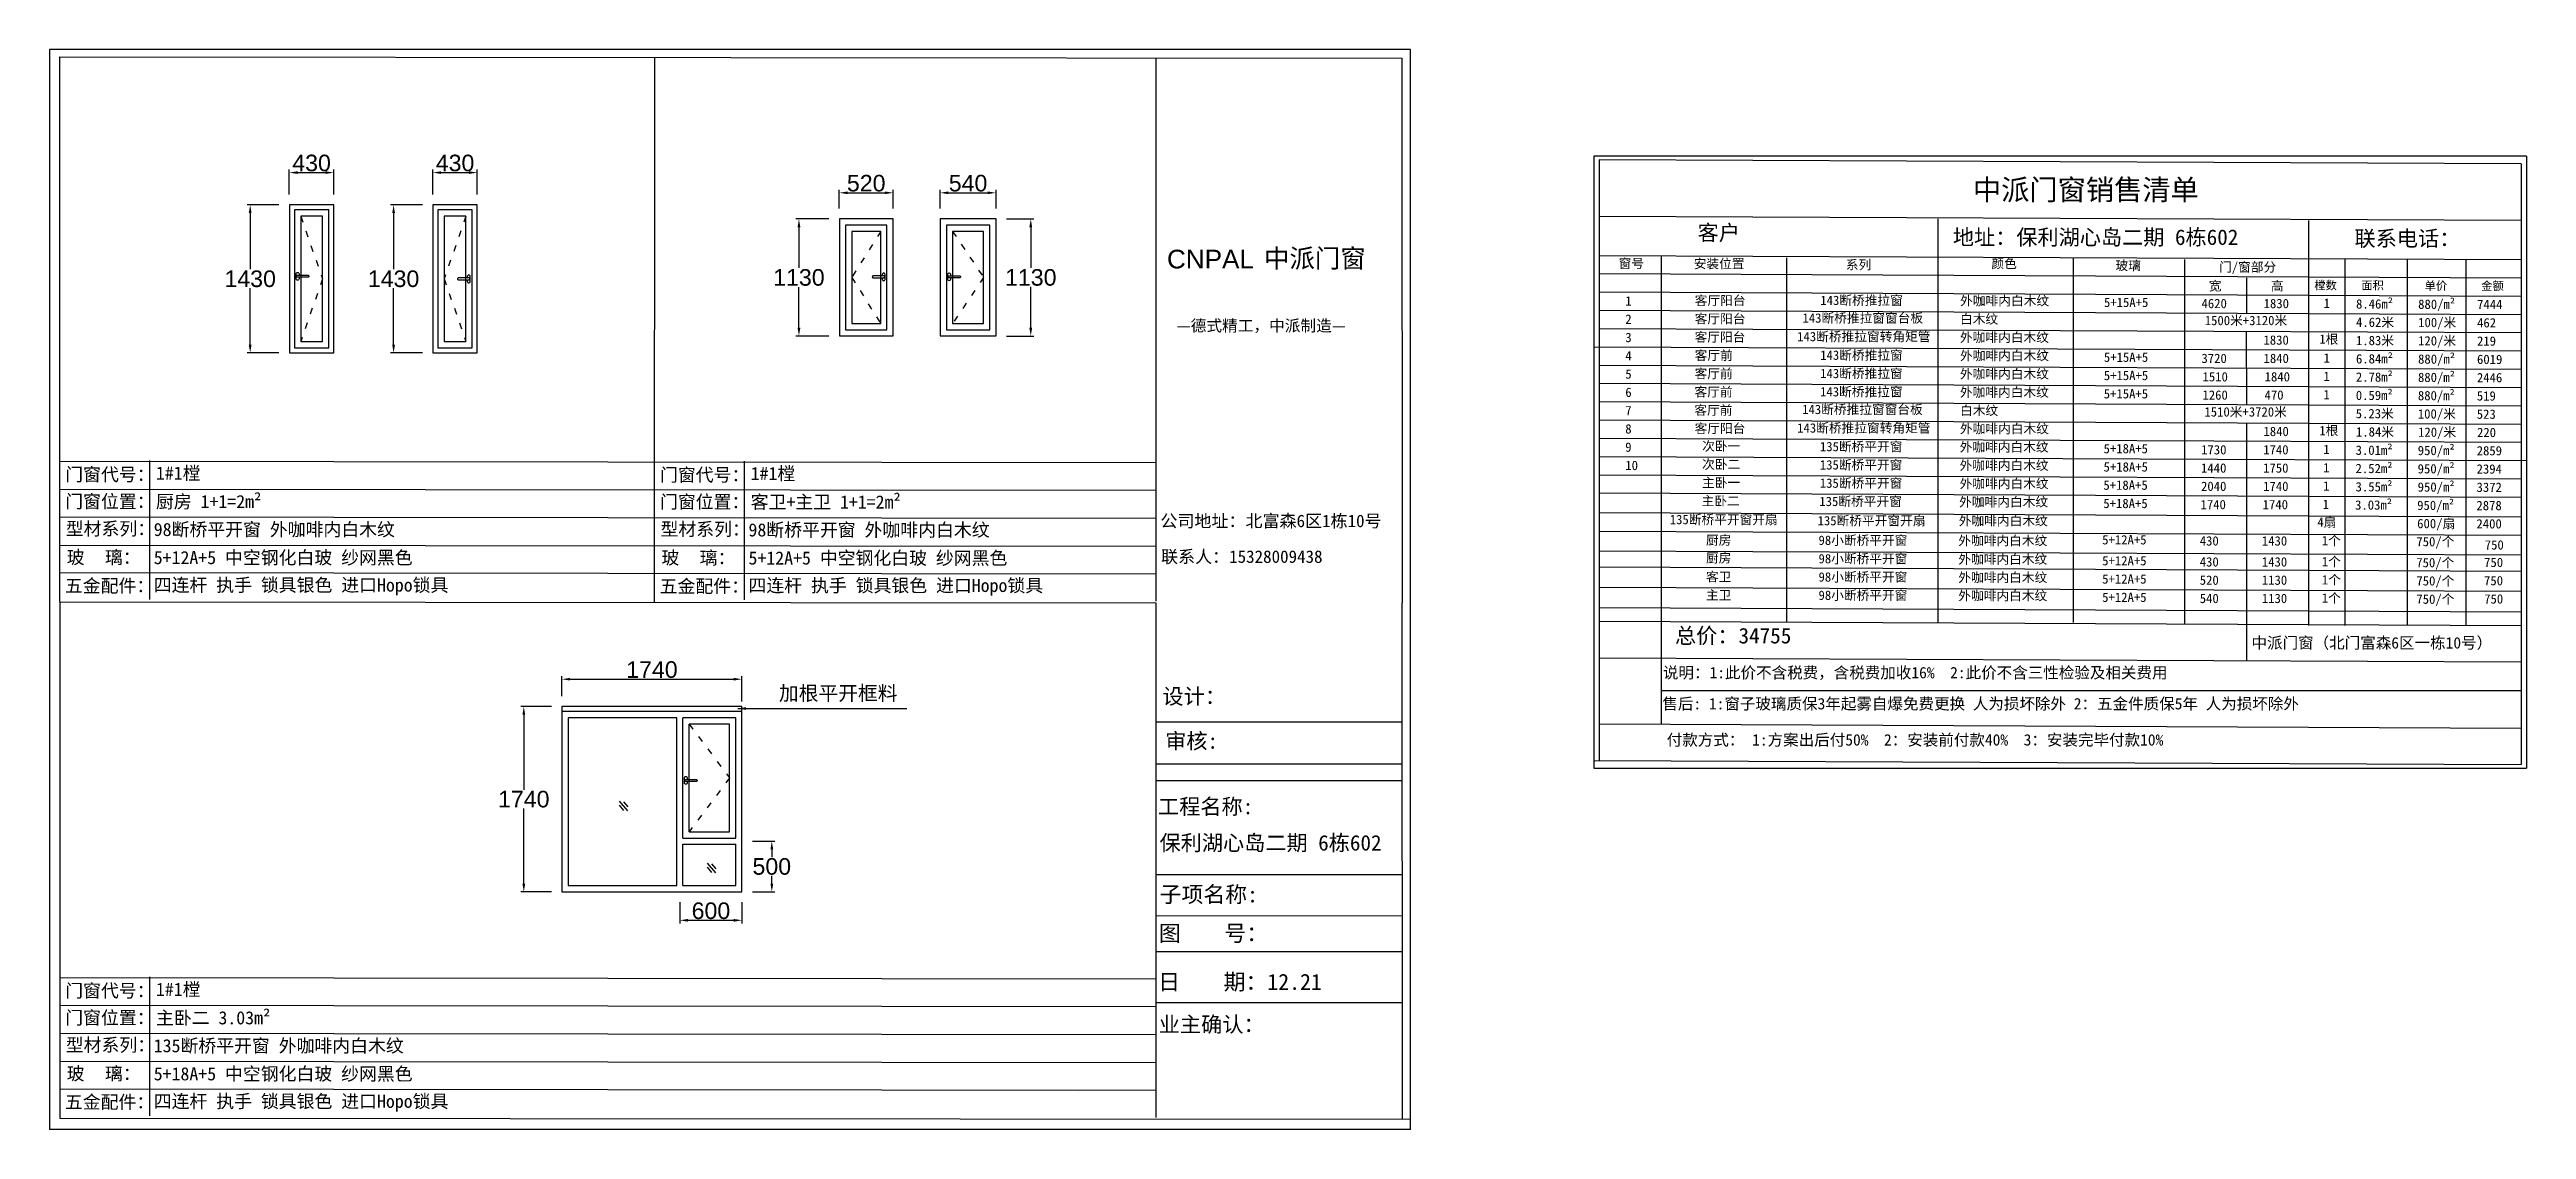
# Model space of a CAD drawing. Header units: inches. Extents: x -138455 to 599497, y -747149 to 13167.
# Drawn here: x 235317 to 259245, y -626292 to -615864 of the extents above; entities that cross this region are included whole.
import ezdxf

# ---------------------------------------------------------------- set-up
doc = ezdxf.new("R2010")
doc.units = ezdxf.units.IN
doc.header["$MEASUREMENT"] = 0
doc.header["$PDMODE"] = 35
doc.header["$PDSIZE"] = -3
doc.linetypes.add('ACAD_ISO03W100', pattern=[30, 12, -18])
doc.layers.add('0 @ 1', color=7, linetype='Continuous')
doc.styles.add('Annotative', font='arialbd.ttf')
doc.styles.add('MtXpl_', font='')
doc.styles.get("Standard").update_dxf_attribs({"font": 'arial.ttf'})
doc.styles.get('MtXpl_').set_extended_font_data('SimSun')
doc.dimstyles.get("Standard").update_dxf_attribs({"dimtxt": 80, "dimasz": 70, "dimexe": 40, "dimexo": 80, "dimgap": 0, "dimtad": 1, "dimtih": 1, "dimtoh": 1, "dimdec": 0, "dimzin": 0, "dimdsep": 46, "dimtxsty": 'Standard', "dimcen": 0.09, "dimadec": 0, "dimazin": 0, "dimtfac": 1, "dimtdec": 0, "dimtofl": 0, "dimtmove": 0, "dimatfit": 3, "dimfxl": 0, "dimtolj": 1, "dimtzin": 0, "dimarcsym": 0})

msp = doc.modelspace()

# ---------------------------------------------------------------- texts
at = {"style": 'MtXpl_'}
for s, height, p in [('地址：保利湖心岛二期 6栋602', 149.846, (253703.7, -617750.5)), ('中派门窗', 180.36, (247048.4, -617969.7)), ('—德式精工，中派制造—', 110.99, (246206.3, -618585.2)), ('公司地址：北富森6区1栋10号', 120.577, (246047.9, -620475.8)), ('联系人：15328009438', 120.577, (246054.4, -620820.5)), ('设计：', 149.85, (246068.2, -622184.5)), ('审核:', 149.85, (246094, -622615)), ('工程名称:', 149.85, (246025.3, -623248.3)), ('保利湖心岛二期 6栋602', 149.846, (246039.9, -623598.8)), ('子项名称:', 154.84, (246040.8, -624099.2)), ('图    号：', 154.84, (246033.4, -624474.7)), ('日    期：12.21', 154.844, (246026.3, -624944)), ('业主确认：', 149.85, (246032.9, -625352.3))]:
    msp.add_text(s, height=height, dxfattribs=at).set_placement(p)
msp.add_text('CNPAL', height=180.36).set_placement((246111.9, -617977.2))
at = {"layer": '0 @ 1', "style": 'Annotative'}
for s, p in [('门窗代号：', (235468.1, -620029.7)), ('门窗代号：', (241213.7, -620033.7)), ('门窗位置：', (235468.1, -620290.3)), ('门窗位置：', (241213.7, -620294.3)), ('型材系列：', (235473.4, -620553.7)), ('型材系列：', (241219.1, -620557.7)), ('玻    璃：', (235482.3, -620829.8)), ('玻    璃：', (241227.9, -620833.8)), ('五金配件：', (235465, -621104.9)), ('五金配件：', (241210.6, -621108.9)), ('门窗代号：', (235468.1, -625014.9)), ('门窗位置：', (235468.1, -625275.6)), ('型材系列：', (235473.4, -625538.9)), ('玻    璃：', (235482.3, -625815)), ('五金配件：', (235465, -626090.1))]:
    msp.add_text(s, height=126.53, dxfattribs=at).set_placement(p)
for s, width, heights, insert, char_height, attachment_point in [('{\\fSimSun|b1|i0|c134|p2;中派门窗销售清单}', 2802.276, [0], (253897.7, -617117.3), 200, 1), ('{\\fSimSun|b1|i0|c134|p2;客户}', 485.592, [0], (251237.9, -617557.4), 150, 1), ('{\\fSimSun|b1|i0|c134|p2;联系电话：}', 1409.924, [0], (257583.6, -617612.4), 150, 1), ('{\\fSimSun|b1|i0|c134|p2;窗号}', 485.592, [0], (250475.1, -617883.9), 90, 1), ('{\\fSimSun|b1|i0|c134|p2;安装位置}', 706.927, [0], (251200, -617886.3), 90, 1), ('{\\fSimSun|b1|i0|c134|p2;系列}', 485.592, [0], (252670.1, -617896.5), 90, 1), ('{\\fSimSun|b1|i0|c134|p2;颜色}', 485.592, [0], (254076.2, -617885.2), 90, 1), ('{\\fSimSun|b1|i0|c134|p2;玻璃}', 485.592, [0], (255275.1, -617904.2), 90, 1), ('{\\fSimSun|b1|i0|c134|p2;门/窗部分}', 603.897, [0], (256275.5, -617918.8), 90, 1), ('{\\fSimSun|b1|i0|c134|p2;1}', 485.592, [0], (250539.5, -618246.2), 90, 1), ('{\\fSimSun|b1|i0|c134|p2;客厅阳台}', 9006.576, [0], (251210.4, -618241.9), 90, 1), ('{\\fSimSun|b1|i0|c134|p2;143断桥推拉窗}', 9006.576, [0], (252423.4, -618240.4), 90, 1), ('{\\fSimSun|b1|i0|c134|p2;外咖啡内白木纹}', 9006.576, [0], (253774, -618245), 90, 1), ('{\\fSimSun|b1|i0|c134|p2;5+15A+5}', 9006.576, [0], (255163.7, -618260.1), 90, 1), ('{\\fSimSun|b1|i0|c134|p2;4620}', 9006.576, [0], (256106.1, -618271), 90, 1), ('{\\fSimSun|b1|i0|c134|p2;宽 }', 603.897, [0], (256176.7, -618100.9), 90, 1), ('{\\fSimSun|b1|i0|c134|p2;1830}', 9006.576, [0], (256706.1, -618271), 90, 1), ('{\\fSimSun|b1|i0|c134|p2;高 }', 603.897, [0], (256776.7, -618100.9), 90, 1), ('{\\fSimSun|b1|i0|c134|p2;樘数}', 603.897, [0], (257195.5, -618101.1), 80, 1), ('{\\fSimSun|b1|i0|c134|p2;1 }', 9006.576, [0], (257286, -618267.9), 90, 1), ('{\\fSimSun|b1|i0|c134|p2;8.46m²}', 9006.576, [0], (257598.8, -618275.3), 90, 1), ('{\\fSimSun|b1|i0|c134|p2;面积}', 603.897, [0], (257649.9, -618101.1), 80, 1), ('{\\fSimSun|b1|i0|c134|p2;880/m²}', 9006.576, [0], (258198.8, -618278), 90, 1), ('{\\fSimSun|b1|i0|c134|p2;单价}', 603.897, [0], (258260.9, -618104.9), 80, 1), ('{\\fSimSun|b1|i0|c134|p2;7444}', 9006.576, [0], (258768.1, -618280.5), 90, 1), ('{\\fSimSun|b1|i0|c134|p2;金额}', 603.897, [0], (258807.8, -618106.3), 80, 1), ('{\\fSimSun|b1|i0|c134|p2;2}', 485.592, [0], (250539.5, -618422.6), 90, 1), ('{\\fSimSun|b1|i0|c134|p2;客厅阳台}', 9006.576, [0], (251209.6, -618418.3), 90, 1), ('{\\fSimSun|b1|i0|c134|p2;143断桥推拉窗窗台板}', 9006.576, [0], (252250.8, -618411.3), 90, 1), ('{\\fSimSun|b1|i0|c134|p2;白木纹}', 9006.576, [0], (253773.2, -618421.5), 90, 1), ('{\\fSimSun|b1|i0|c134|p2;1500米+3120米}', 9006.576, [0], (256137.1, -618435), 90, 1), ('{\\fSimSun|b1|i0|c134|p2;4.62米}', 9006.576, [0], (257598.8, -618451.7), 90, 1), ('{\\fSimSun|b1|i0|c134|p2;100/米}', 9006.576, [0], (258198.8, -618454.4), 90, 1), ('{\\fSimSun|b1|i0|c134|p2;462}', 9006.576, [0], (258768.1, -618457), 90, 1), ('{\\fSimSun|b1|i0|c134|p2;4}', 485.592, [0], (250539.5, -618775.6), 90, 1), ('{\\fSimSun|b1|i0|c134|p2;3}', 485.592, [0], (250539.5, -618599.1), 90, 1), ('{\\fSimSun|b1|i0|c134|p2;客厅阳台}', 9006.576, [0], (251208.8, -618594.8), 90, 1), ('{\\fSimSun|b1|i0|c134|p2;客厅前}', 9006.576, [0], (251209.6, -618771.5), 90, 1), ('{\\fSimSun|b1|i0|c134|p2;143断桥推拉窗转角矩管}', 9006.576, [0], (252199.6, -618590.5), 90, 1), ('{\\fSimSun|b1|i0|c134|p2;143断桥推拉窗}', 9006.576, [0], (252422.6, -618770), 90, 1), ('{\\fSimSun|b1|i0|c134|p2;外咖啡内白木纹}', 9006.576, [0], (253772.4, -618598), 90, 1), ('{\\fSimSun|b1|i0|c134|p2;外咖啡内白木纹}', 9006.576, [0], (253773.2, -618774.6), 90, 1), ('{\\fSimSun|b1|i0|c134|p2;5+15A+5}', 9006.576, [0], (255162.9, -618789.7), 90, 1), ('{\\fSimSun|b1|i0|c134|p2;1830}', 9006.576, [0], (256704.5, -618623.9), 90, 1), ('{\\fSimSun|b1|i0|c134|p2;1根 }', 9006.576, [0], (257244.4, -618615.1), 90, 1), ('{\\fSimSun|b1|i0|c134|p2;6.84m²}', 9006.576, [0], (257598, -618804.8), 90, 1), ('{\\fSimSun|b1|i0|c134|p2;1.83米}', 9006.576, [0], (257598, -618628.2), 90, 1), ('{\\fSimSun|b1|i0|c134|p2;880/m²}', 9006.576, [0], (258198, -618807.5), 90, 1), ('{\\fSimSun|b1|i0|c134|p2;120/米}', 9006.576, [0], (258198, -618630.9), 90, 1), ('{\\fSimSun|b1|i0|c134|p2;219}', 9006.576, [0], (258767.3, -618633.5), 90, 1), ('{\\fSimSun|b1|i0|c134|p2;5}', 485.592, [0], (250539.5, -618952), 90, 1), ('{\\fSimSun|b1|i0|c134|p2;客厅前}', 9006.576, [0], (251208.8, -618947.9), 90, 1), ('{\\fSimSun|b1|i0|c134|p2;143断桥推拉窗}', 9006.576, [0], (252421.8, -618946.5), 90, 1), ('{\\fSimSun|b1|i0|c134|p2;外咖啡内白木纹}', 9006.576, [0], (253772.4, -618951.1), 90, 1), ('{\\fSimSun|b1|i0|c134|p2;5+15A+5}', 9006.576, [0], (255162.2, -618966.1), 90, 1), ('{\\fSimSun|b1|i0|c134|p2;3720}', 9006.576, [0], (256105.3, -618800.6), 90, 1), ('{\\fSimSun|b1|i0|c134|p2;1510}', 9006.576, [0], (256115.9, -618978.4), 90, 1), ('{\\fSimSun|b1|i0|c134|p2;1840}', 9006.576, [0], (256705.3, -618800.6), 90, 1), ('{\\fSimSun|b1|i0|c134|p2;1840}', 9006.576, [0], (256715.9, -618978.4), 90, 1), ('{\\fSimSun|b1|i0|c134|p2;1 }', 9006.576, [0], (257284.4, -618974), 90, 1), ('{\\fSimSun|b1|i0|c134|p2;1 }', 9006.576, [0], (257285.2, -618797.5), 90, 1), ('{\\fSimSun|b1|i0|c134|p2;2.78m²}', 9006.576, [0], (257597.2, -618981.3), 90, 1), ('{\\fSimSun|b1|i0|c134|p2;880/m²}', 9006.576, [0], (258197.2, -618984), 90, 1), ('{\\fSimSun|b1|i0|c134|p2;2446}', 9006.576, [0], (258766.5, -618986.6), 90, 1), ('{\\fSimSun|b1|i0|c134|p2;6019}', 9006.576, [0], (258767.3, -618810.1), 90, 1), ('{\\fSimSun|b1|i0|c134|p2;6}', 485.592, [0], (250539.5, -619128.5), 90, 1), ('{\\fSimSun|b1|i0|c134|p2;客厅前}', 9006.576, [0], (251208, -619124.4), 90, 1), ('{\\fSimSun|b1|i0|c134|p2;143断桥推拉窗}', 9006.576, [0], (252421, -619122.9), 90, 1), ('{\\fSimSun|b1|i0|c134|p2;外咖啡内白木纹}', 9006.576, [0], (253771.6, -619127.6), 90, 1), ('{\\fSimSun|b1|i0|c134|p2;5+15A+5}', 9006.576, [0], (255161.4, -619142.6), 90, 1), ('{\\fSimSun|b1|i0|c134|p2;1260}', 9006.576, [0], (256115.1, -619154.9), 90, 1), ('{\\fSimSun|b1|i0|c134|p2;470}', 9006.576, [0], (256715.1, -619154.9), 90, 1), ('{\\fSimSun|b1|i0|c134|p2;1 }', 9006.576, [0], (257283.6, -619150.4), 90, 1), ('{\\fSimSun|b1|i0|c134|p2;0.59m²}', 9006.576, [0], (257596.4, -619157.8), 90, 1), ('{\\fSimSun|b1|i0|c134|p2;880/m²}', 9006.576, [0], (258196.4, -619160.5), 90, 1), ('{\\fSimSun|b1|i0|c134|p2;519}', 9006.576, [0], (258765.7, -619163), 90, 1), ('{\\fSimSun|b1|i0|c134|p2;8}', 485.592, [0], (250539, -619481.5), 90, 1), ('{\\fSimSun|b1|i0|c134|p2;7}', 485.592, [0], (250539.5, -619305), 90, 1), ('{\\fSimSun|b1|i0|c134|p2;客厅前}', 9006.576, [0], (251206.5, -619300.9), 90, 1), ('{\\fSimSun|b1|i0|c134|p2;客厅阳台}', 9006.576, [0], (251208.8, -619477.2), 90, 1), ('{\\fSimSun|b1|i0|c134|p2;143断桥推拉窗转角矩管}', 9006.576, [0], (252199.6, -619472.9), 90, 1), ('{\\fSimSun|b1|i0|c134|p2;143断桥推拉窗窗台板}', 9006.576, [0], (252247.6, -619293.8), 90, 1), ('{\\fSimSun|b1|i0|c134|p2;外咖啡内白木纹}', 9006.576, [0], (253772.4, -619480.3), 90, 1), ('{\\fSimSun|b1|i0|c134|p2;白木纹}', 9006.576, [0], (253773.2, -619303.9), 90, 1), ('{\\fSimSun|b1|i0|c134|p2;1510米+3720米}', 9006.576, [0], (256133.9, -619317.5), 90, 1), ('{\\fSimSun|b1|i0|c134|p2;1840}', 9006.576, [0], (256704.5, -619506.3), 90, 1), ('{\\fSimSun|b1|i0|c134|p2;1根 }', 9006.576, [0], (257244.4, -619497.5), 90, 1), ('{\\fSimSun|b1|i0|c134|p2;5.23米}', 9006.576, [0], (257595.6, -619334.2), 90, 1), ('{\\fSimSun|b1|i0|c134|p2;1.84米}', 9006.576, [0], (257598, -619510.5), 90, 1), ('{\\fSimSun|b1|i0|c134|p2;100/米}', 9006.576, [0], (258195.6, -619336.9), 90, 1), ('{\\fSimSun|b1|i0|c134|p2;120/米}', 9006.576, [0], (258198, -619513.2), 90, 1), ('{\\fSimSun|b1|i0|c134|p2;523}', 9006.576, [0], (258764.9, -619339.5), 90, 1), ('{\\fSimSun|b1|i0|c134|p2;9}', 485.592, [0], (250538.5, -619657.9), 90, 1), ('{\\fSimSun|b1|i0|c134|p2;次卧一}', 9006.576, [0], (251282.1, -619647.5), 90, 1), ('{\\fSimSun|b1|i0|c134|p2;135断桥平开窗}', 9006.576, [0], (252419.4, -619652.5), 90, 1), ('{\\fSimSun|b1|i0|c134|p2;外咖啡内白木纹}', 9006.576, [0], (253770, -619657.1), 90, 1), ('{\\fSimSun|b1|i0|c134|p2;5+18A+5}', 9006.576, [0], (255159.8, -619672.2), 90, 1), ('{\\fSimSun|b1|i0|c134|p2;1730}', 9006.576, [0], (256102.1, -619683.1), 90, 1), ('{\\fSimSun|b1|i0|c134|p2;1740}', 9006.576, [0], (256702.1, -619683.1), 90, 1), ('{\\fSimSun|b1|i0|c134|p2;1 }', 9006.576, [0], (257282, -619680), 90, 1), ('{\\fSimSun|b1|i0|c134|p2;3.01m²}', 9006.576, [0], (257594.9, -619687.4), 90, 1), ('{\\fSimSun|b1|i0|c134|p2;950/m²}', 9006.576, [0], (258194.9, -619690.1), 90, 1), ('{\\fSimSun|b1|i0|c134|p2;2859}', 9006.576, [0], (258764.2, -619692.4), 90, 1), ('{\\fSimSun|b1|i0|c134|p2;220}', 9006.576, [0], (258767.3, -619515.8), 90, 1), ('{\\fSimSun|b1|i0|c134|p2;1#1樘}', 4396.385, [0], (236344.3, -619890.2), 126.534, 1), ('{\\fSimSun|b1|i0|c134|p2;1#1樘}', 4396.385, [0], (242089.9, -619894.2), 126.534, 1), ('{\\fSimSun|b1|i0|c134|p2;10}', 485.592, [0], (250539.5, -619834.4), 90, 1), ('{\\fSimSun|b1|i0|c134|p2;次卧二}', 9006.576, [0], (251281.3, -619824.1), 90, 1), ('{\\fSimSun|b1|i0|c134|p2;主卧一}', 9006.576, [0], (251281.3, -620000.6), 90, 1), ('{\\fSimSun|b1|i0|c134|p2;135断桥平开窗}', 9006.576, [0], (252418.6, -619829.2), 90, 1), ('{\\fSimSun|b1|i0|c134|p2;外咖啡内白木纹}', 9006.576, [0], (253769.2, -619833.8), 90, 1), ('{\\fSimSun|b1|i0|c134|p2;5+18A+5}', 9006.576, [0], (255159.8, -619848.7), 90, 1), ('{\\fSimSun|b1|i0|c134|p2;1440}', 9006.576, [0], (256101.3, -619859.7), 90, 1), ('{\\fSimSun|b1|i0|c134|p2;1750}', 9006.576, [0], (256701.3, -619859.7), 90, 1), ('{\\fSimSun|b1|i0|c134|p2;1 }', 9006.576, [0], (257281.2, -619856.7), 90, 1), ('{\\fSimSun|b1|i0|c134|p2;2.52m²}', 9006.576, [0], (257594.1, -619864), 90, 1), ('{\\fSimSun|b1|i0|c134|p2;950/m²}', 9006.576, [0], (258194.1, -619866.7), 90, 1), ('{\\fSimSun|b1|i0|c134|p2;2394}', 9006.576, [0], (258763.4, -619868.9), 90, 1), ('{\\fSimSun|b1|i0|c134|p2;厨房 1+1=2m²}', 4396.385, [0], (236344.4, -620165.3), 126.534, 1), ('{\\fSimSun|b1|i0|c134|p2;客卫+主卫 1+1=2m²}', 4396.385, [0], (242090, -620169.3), 126.534, 1), ('{\\fSimSun|b1|i0|c134|p2;主卧二}', 9006.576, [0], (251276.5, -620177), 90, 1), ('{\\fSimSun|b1|i0|c134|p2;135断桥平开窗}', 9006.576, [0], (252413.8, -620182.1), 90, 1), ('{\\fSimSun|b1|i0|c134|p2;135断桥平开窗}', 9006.576, [0], (252418.6, -620005.6), 90, 1), ('{\\fSimSun|b1|i0|c134|p2;外咖啡内白木纹}', 9006.576, [0], (253764.4, -620186.7), 90, 1), ('{\\fSimSun|b1|i0|c134|p2;外咖啡内白木纹}', 9006.576, [0], (253769.2, -620010.3), 90, 1), ('{\\fSimSun|b1|i0|c134|p2;5+18A+5}', 9006.576, [0], (255157.4, -620201.6), 90, 1), ('{\\fSimSun|b1|i0|c134|p2;5+18A+5}', 9006.576, [0], (255158.2, -620025.1), 90, 1), ('{\\fSimSun|b1|i0|c134|p2;1740}', 9006.576, [0], (256096.6, -620212.6), 90, 1), ('{\\fSimSun|b1|i0|c134|p2;2040}', 9006.576, [0], (256101.3, -620036.2), 90, 1), ('{\\fSimSun|b1|i0|c134|p2;1740}', 9006.576, [0], (256696.6, -620212.6), 90, 1), ('{\\fSimSun|b1|i0|c134|p2;1740}', 9006.576, [0], (256701.3, -620036.2), 90, 1), ('{\\fSimSun|b1|i0|c134|p2;1 }', 9006.576, [0], (257276.5, -620209.6), 90, 1), ('{\\fSimSun|b1|i0|c134|p2;1 }', 9006.576, [0], (257281.2, -620033.1), 90, 1), ('{\\fSimSun|b1|i0|c134|p2;3.03m²}', 9006.576, [0], (257589.3, -620216.9), 90, 1), ('{\\fSimSun|b1|i0|c134|p2;3.55m²}', 9006.576, [0], (257594.1, -620040.5), 90, 1), ('{\\fSimSun|b1|i0|c134|p2;950/m²}', 9006.576, [0], (258189.3, -620219.6), 90, 1), ('{\\fSimSun|b1|i0|c134|p2;950/m²}', 9006.576, [0], (258194.1, -620043.2), 90, 1), ('{\\fSimSun|b1|i0|c134|p2;3372}', 9006.576, [0], (258762.6, -620045.4), 90, 1), ('{\\fSimSun|b1|i0|c134|p2;2878}', 9006.576, [0], (258761.8, -620221.8), 90, 1), ('{\\fSimSun|b1|i0|c134|p2;98断桥平开窗 外咖啡内白木纹 }', 4396.385, [0], (236323.3, -620434.8), 126.534, 1), ('{\\fSimSun|b1|i0|c134|p2;98断桥平开窗 外咖啡内白木纹 }', 4396.385, [0], (242068.9, -620438.8), 126.534, 1), ('{\\fSimSun|b1|i0|c134|p2;135断桥平开窗开扇}', 9006.576, [0], (250968.9, -620357.3), 90, 1), ('{\\fSimSun|b1|i0|c134|p2;135断桥平开窗开扇}', 9006.576, [0], (252396.9, -620368.2), 90, 1), ('{\\fSimSun|b1|i0|c134|p2;外咖啡内白木纹}', 9006.576, [0], (253761.2, -620369.4), 90, 1), ('{\\fSimSun|b1|i0|c134|p2;4扇}', 9006.576, [0], (257225.3, -620382.5), 90, 1), ('{\\fSimSun|b1|i0|c134|p2;600/扇}', 9006.576, [0], (258189.3, -620396.1), 90, 1), ('{\\fSimSun|b1|i0|c134|p2;2400}', 9006.576, [0], (258761.8, -620398.3), 90, 1), ('{\\fSimSun|b1|i0|c134|p2;5+12A+5 中空钢化白玻 纱网黑色}', 4396.385, [0], (236323.4, -620706.2), 126.534, 1), ('{\\fSimSun|b1|i0|c134|p2;5+12A+5 中空钢化白玻 纱网黑色}', 4396.385, [0], (242069, -620710.2), 126.534, 1), ('{\\fSimSun|b1|i0|c134|p2;厨房}', 9006.576, [0], (251318.7, -620555.5), 90, 1), ('{\\fSimSun|b1|i0|c134|p2;98小断桥平开窗}', 9006.576, [0], (252406, -620557.1), 90, 1), ('{\\fSimSun|b1|i0|c134|p2;外咖啡内白木纹}', 9006.576, [0], (253756.6, -620560.4), 90, 1), ('{\\fSimSun|b1|i0|c134|p2;5+12A+5}', 9006.576, [0], (255146.4, -620552.5), 90, 1), ('{\\fSimSun|b1|i0|c134|p2;430}', 9006.576, [0], (256088.8, -620563.4), 90, 1), ('{\\fSimSun|b1|i0|c134|p2;1430}', 9006.576, [0], (256688.8, -620563.4), 90, 1), ('{\\fSimSun|b1|i0|c134|p2;1个 }', 9006.576, [0], (257268.7, -620560.3), 90, 1), ('{\\fSimSun|b1|i0|c134|p2;750/个}', 9006.576, [0], (258181.5, -620570.4), 90, 1), ('{\\fSimSun|b1|i0|c134|p2;750}', 9006.576, [0], (258842.4, -620602.1), 90, 1), ('{\\fSimSun|b1|i0|c134|p2;厨房}', 9006.576, [0], (251318.7, -620727.7), 90, 1), ('{\\fSimSun|b1|i0|c134|p2;客卫}', 9006.576, [0], (251318.7, -620910), 90, 1), ('{\\fSimSun|b1|i0|c134|p2;98小断桥平开窗}', 9006.576, [0], (252406, -620735.3), 90, 1), ('{\\fSimSun|b1|i0|c134|p2;98小断桥平开窗}', 9006.576, [0], (252406, -620911.7), 90, 1), ('{\\fSimSun|b1|i0|c134|p2;外咖啡内白木纹}', 9006.576, [0], (253756.6, -620739.9), 90, 1), ('{\\fSimSun|b1|i0|c134|p2;外咖啡内白木纹}', 9006.576, [0], (253756.6, -620916.4), 90, 1), ('{\\fSimSun|b1|i0|c134|p2;5+12A+5}', 9006.576, [0], (255146.4, -620754.9), 90, 1), ('{\\fSimSun|b1|i0|c134|p2;5+12A+5}', 9006.576, [0], (255146.4, -620931.4), 90, 1), ('{\\fSimSun|b1|i0|c134|p2;430}', 9006.576, [0], (256088.8, -620765.8), 90, 1), ('{\\fSimSun|b1|i0|c134|p2;520}', 9006.576, [0], (256088.8, -620942.3), 90, 1), ('{\\fSimSun|b1|i0|c134|p2;1430}', 9006.576, [0], (256688.8, -620765.8), 90, 1), ('{\\fSimSun|b1|i0|c134|p2;1130}', 9006.576, [0], (256688.8, -620942.3), 90, 1), ('{\\fSimSun|b1|i0|c134|p2;1个 }', 9006.576, [0], (257268.7, -620762.8), 90, 1), ('{\\fSimSun|b1|i0|c134|p2;1个 }', 9006.576, [0], (257268.7, -620939.2), 90, 1), ('{\\fSimSun|b1|i0|c134|p2;750/个}', 9006.576, [0], (258180.7, -620772.8), 90, 1), ('{\\fSimSun|b1|i0|c134|p2;750/个}', 9006.576, [0], (258181.5, -620949.3), 90, 1), ('{\\fSimSun|b1|i0|c134|p2;750}', 9006.576, [0], (258835.9, -620770.8), 90, 1), ('{\\fSimSun|b1|i0|c134|p2;四连杆 执手 锁具银色 进口Hopo锁具}', 4396.385, [175.9], (236323.5, -620971.3), 126.534, 1), ('{\\fSimSun|b1|i0|c134|p2;四连杆 执手 锁具银色 进口Hopo锁具}', 4396.385, [175.9], (242069.1, -620975.3), 126.534, 1), ('{\\fSimSun|b1|i0|c134|p2;主卫}', 9006.576, [0], (251318.7, -621086.5), 90, 1), ('{\\fSimSun|b1|i0|c134|p2;98小断桥平开窗}', 9006.576, [0], (252406, -621088.2), 90, 1), ('{\\fSimSun|b1|i0|c134|p2;外咖啡内白木纹}', 9006.576, [0], (253756.6, -621092.8), 90, 1), ('{\\fSimSun|b1|i0|c134|p2;5+12A+5}', 9006.576, [0], (255146.4, -621107.9), 90, 1), ('{\\fSimSun|b1|i0|c134|p2;540}', 9006.576, [0], (256088.8, -621118.8), 90, 1), ('{\\fSimSun|b1|i0|c134|p2;1130}', 9006.576, [0], (256688.8, -621118.8), 90, 1), ('{\\fSimSun|b1|i0|c134|p2;1个 }', 9006.576, [0], (257268.7, -621115.7), 90, 1), ('{\\fSimSun|b1|i0|c134|p2;750/个}', 9006.576, [0], (258181.5, -621125.8), 90, 1), ('{\\fSimSun|b1|i0|c134|p2;750}', 9006.576, [0], (258835.1, -620947.3), 90, 1), ('{\\fSimSun|b1|i0|c134|p2;750}', 9006.576, [0], (258836.7, -621123.7), 90, 1), ('{\\fSimSun|b1|i0|c134|p2;总价：34755}', 4715.707, [0], (251019.2, -621448.6), 150, 1), ('{\\fSimSun|b1|i0|c134|p2;中派门窗（北门富森6区一栋10号）}', 2734.804, [0], (256588.8, -621537.7), 110, 1), ('{\\fSimSun|b1|i0|c134|p2;说明：1:此价不含税费，含税费加收16%  2:此价不含三性检验及相关费用}', 6113.097, [0], (250902.8, -621825.4), 110, 1), ('{\\fSimSun|b1|i0|c134|p2;加根平开框料}', 1639.876, [0], (243508.3, -622009.3), 140, 3), ('{\\fSimSun|b1|i0|c134|p2;售后: 1:窗子玻璃质保3年起雾自爆免费更换 人为损坏除外 2：五金件质保5年 人为损坏除外  }', 6510.182, [0], (250897, -622125.6), 110, 1), ('{\\fSimSun|b1|i0|c134|p2;付款方式： 1:方案出后付50%  2：安装前付款40%  3：安装完毕付款10%}', 7146.186, [0], (250939.3, -622474.8), 110, 1), ('{\\fSimSun|b1|i0|c134|p2;1#1樘}', 4396.385, [0], (236344.3, -624875.5), 126.534, 1), ('{\\fSimSun|b1|i0|c134|p2;主卧二 3.03m²}', 4396.385, [0], (236344.4, -625150.5), 126.534, 1), ('{\\fSimSun|b1|i0|c134|p2;135断桥平开窗 外咖啡内白木纹}', 4396.385, [0], (236323.3, -625420.1), 126.534, 1), ('{\\fSimSun|b1|i0|c134|p2;5+18A+5 中空钢化白玻 纱网黑色}', 4396.385, [0], (236323.4, -625691.4), 126.534, 1), ('{\\fSimSun|b1|i0|c134|p2;四连杆 执手 锁具银色 进口Hopo锁具}', 4396.385, [175.9], (236323.5, -625956.5), 126.534, 1)]:
    msp.add_mtext_dynamic_manual_height_columns(s, width=width, gutter_width=903.5, heights=heights, dxfattribs=dict(at, insert=insert, char_height=char_height, attachment_point=attachment_point))

# ---------------------------------------------------------------- blocks, each defined once
blk = doc.blocks.new('*D2544')
at = {"color": 0, "lineweight": -2, "transparency": 16777216}
for p, q in [((237533, -617363), (237225, -617363)), ((237255, -617443), (237255, -617986)), ((237255, -618713), (237255, -618169)), ((237533, -618793), (237225, -618793))]:
    blk.add_line(p, q, dxfattribs=at)
at = {"color": 0, "transparency": 16777216}
for points in [[(237241, -617443), (237268, -617443), (237255, -617363)], [(237241, -618713), (237268, -618713), (237255, -618793)]]:
    blk.add_solid(points, dxfattribs=at)
at = {"layer": 'Defpoints', "color": 0, "transparency": 16777216}
for p in [(237633, -617363), (237255, -618793), (237633, -618793)]:
    blk.add_point(p, dxfattribs=at)
at = {"color": 0, "transparency": 16777216, "insert": (237255, -618078), "char_height": 160, "attachment_point": 5}
blk.add_mtext('\\A1;1430', dxfattribs=at)
blk = doc.blocks.new('*D2545')
at = {"color": 0, "lineweight": -2, "transparency": 16777216}
for p, q in [((237633, -617263), (237633, -617022)), ((237713, -617052), (237983, -617052)), ((238063, -617263), (238063, -617022))]:
    blk.add_line(p, q, dxfattribs=at)
at = {"color": 0, "transparency": 16777216}
for points in [[(237713, -617039), (237713, -617065), (237633, -617052)], [(237983, -617039), (237983, -617065), (238063, -617052)]]:
    blk.add_solid(points, dxfattribs=at)
at = {"layer": 'Defpoints', "color": 0, "transparency": 16777216}
for p in [(238063, -617052), (237633, -617363), (238063, -617363)]:
    blk.add_point(p, dxfattribs=at)
at = {"color": 0, "transparency": 16777216, "insert": (237848, -616960), "char_height": 160, "attachment_point": 5}
blk.add_mtext('\\A1;430', dxfattribs=at)
blk = doc.blocks.new('*D2546')
at = {"color": 0, "lineweight": -2, "transparency": 16777216}
for p, q in [((238919, -617363), (238610, -617363)), ((238640, -617443), (238640, -617986)), ((238640, -618713), (238640, -618169)), ((238919, -618793), (238610, -618793))]:
    blk.add_line(p, q, dxfattribs=at)
at = {"color": 0, "transparency": 16777216}
for points in [[(238627, -617443), (238654, -617443), (238640, -617363)], [(238627, -618713), (238654, -618713), (238640, -618793)]]:
    blk.add_solid(points, dxfattribs=at)
at = {"layer": 'Defpoints', "color": 0, "transparency": 16777216}
for p in [(239019, -617363), (238640, -618793), (239019, -618793)]:
    blk.add_point(p, dxfattribs=at)
at = {"color": 0, "transparency": 16777216, "insert": (238640, -618078), "char_height": 160, "attachment_point": 5}
blk.add_mtext('\\A1;1430', dxfattribs=at)
blk = doc.blocks.new('*D2547')
at = {"color": 0, "lineweight": -2, "transparency": 16777216}
for p, q in [((239019, -617263), (239019, -617022)), ((239099, -617052), (239369, -617052)), ((239449, -617263), (239449, -617022))]:
    blk.add_line(p, q, dxfattribs=at)
at = {"color": 0, "transparency": 16777216}
for points in [[(239099, -617039), (239099, -617065), (239019, -617052)], [(239369, -617039), (239369, -617065), (239449, -617052)]]:
    blk.add_solid(points, dxfattribs=at)
at = {"layer": 'Defpoints', "color": 0, "transparency": 16777216}
for p in [(239449, -617052), (239019, -617363), (239449, -617363)]:
    blk.add_point(p, dxfattribs=at)
at = {"color": 0, "transparency": 16777216, "insert": (239234, -616960), "char_height": 160, "attachment_point": 5}
blk.add_mtext('\\A1;430', dxfattribs=at)
blk = doc.blocks.new('dzcs')
blk.add_lwpolyline([(142096, -3328), (142196, -3328, 0.414214), (142206, -3318), (142206, -3318, 0.414214), (142196, -3308), (142096, -3308, 0.414214), (142086, -3318), (142086, -3318, 0.414214)], format="xyb", close=True)
blk.add_lwpolyline([(142182, -3328), (142182, -3342, 0.414214), (142196, -3355), (142196, -3355, 0.414214), (142209, -3342), (142209, -3294, 0.414214), (142196, -3280), (142196, -3280, 0.414214), (142182, -3294), (142182, -3308)], format="xyb")
blk = doc.blocks.new('*D2548')
at = {"color": 0, "lineweight": -2, "transparency": 16777216}
for p, q in [((242946, -617400), (242946, -617217)), ((243026, -617247), (243386, -617247)), ((243466, -617400), (243466, -617217))]:
    blk.add_line(p, q, dxfattribs=at)
at = {"color": 0, "transparency": 16777216}
for points in [[(243026, -617234), (243026, -617260), (242946, -617247)], [(243386, -617234), (243386, -617260), (243466, -617247)]]:
    blk.add_solid(points, dxfattribs=at)
at = {"layer": 'Defpoints', "color": 0, "transparency": 16777216}
for p in [(243466, -617247), (242946, -617500), (243466, -617500)]:
    blk.add_point(p, dxfattribs=at)
at = {"color": 0, "transparency": 16777216, "insert": (243206, -617155), "char_height": 160, "attachment_point": 5}
blk.add_mtext('\\A1;520', dxfattribs=at)
blk = doc.blocks.new('*D2549')
at = {"color": 0, "lineweight": -2, "transparency": 16777216}
for p, q in [((242846, -617500), (242526, -617500)), ((242556, -617580), (242556, -617973)), ((242556, -618550), (242556, -618157)), ((242846, -618630), (242526, -618630))]:
    blk.add_line(p, q, dxfattribs=at)
at = {"color": 0, "transparency": 16777216}
for points in [[(242543, -617580), (242570, -617580), (242556, -617500)], [(242543, -618550), (242570, -618550), (242556, -618630)]]:
    blk.add_solid(points, dxfattribs=at)
at = {"layer": 'Defpoints', "color": 0, "transparency": 16777216}
for p in [(242946, -617500), (242556, -618630), (242946, -618630)]:
    blk.add_point(p, dxfattribs=at)
at = {"color": 0, "transparency": 16777216, "insert": (242556, -618065), "char_height": 160, "attachment_point": 5}
blk.add_mtext('\\A1;1130', dxfattribs=at)
blk = doc.blocks.new('*D2550')
at = {"color": 0, "lineweight": -2, "transparency": 16777216}
for p, q in [((243920, -617400), (243920, -617217)), ((244000, -617247), (244380, -617247)), ((244460, -617400), (244460, -617217))]:
    blk.add_line(p, q, dxfattribs=at)
at = {"color": 0, "transparency": 16777216}
for points in [[(244000, -617234), (244000, -617260), (243920, -617247)], [(244380, -617234), (244380, -617260), (244460, -617247)]]:
    blk.add_solid(points, dxfattribs=at)
at = {"layer": 'Defpoints', "color": 0, "transparency": 16777216}
for p in [(244460, -617247), (243920, -617500), (244460, -617500)]:
    blk.add_point(p, dxfattribs=at)
at = {"color": 0, "transparency": 16777216, "insert": (244190, -617155), "char_height": 160, "attachment_point": 5}
blk.add_mtext('\\A1;540', dxfattribs=at)
blk = doc.blocks.new('*D2551')
at = {"color": 0, "lineweight": -2, "transparency": 16777216}
for p, q in [((244560, -617500), (244826, -617500)), ((244796, -617580), (244796, -617973)), ((244796, -618550), (244796, -618156)), ((244560, -618630), (244826, -618630))]:
    blk.add_line(p, q, dxfattribs=at)
at = {"color": 0, "transparency": 16777216}
for points in [[(244782, -617580), (244809, -617580), (244796, -617500)], [(244782, -618550), (244809, -618550), (244796, -618630)]]:
    blk.add_solid(points, dxfattribs=at)
at = {"layer": 'Defpoints', "color": 0, "transparency": 16777216}
for p in [(244460, -617500), (244460, -618630), (244796, -618630)]:
    blk.add_point(p, dxfattribs=at)
at = {"color": 0, "transparency": 16777216, "insert": (244796, -618065), "char_height": 160, "attachment_point": 5}
blk.add_mtext('\\A1;1130', dxfattribs=at)
blk = doc.blocks.new('*D2552')
at = {"color": 0, "lineweight": -2, "transparency": 16777216}
for p, q in [((242106, -623508), (242324, -623508)), ((242294, -623588), (242294, -623661)), ((242106, -623998), (242324, -623998)), ((242294, -623918), (242294, -623844))]:
    blk.add_line(p, q, dxfattribs=at)
at = {"color": 0, "transparency": 16777216}
for points in [[(242281, -623588), (242308, -623588), (242294, -623508)], [(242281, -623918), (242308, -623918), (242294, -623998)]]:
    blk.add_solid(points, dxfattribs=at)
at = {"layer": 'Defpoints', "color": 0, "transparency": 16777216}
for p in [(242006, -623508), (242006, -623998), (242294, -623998)]:
    blk.add_point(p, dxfattribs=at)
at = {"color": 0, "transparency": 16777216, "insert": (242294, -623753), "char_height": 160, "attachment_point": 5}
blk.add_mtext('\\A1;500', dxfattribs=at)
blk = doc.blocks.new('123as')
at = {"color": 0}
for p, q in [((90189, 51387), (90252, 51462)), ((90194, 51330), (90312, 51470)), ((90251, 51335), (90314, 51410))]:
    blk.add_line(p, q, dxfattribs=at)
blk = doc.blocks.new('*D2553')
at = {"color": 0, "lineweight": -2, "transparency": 16777216}
for p, q in [((240266, -622108), (240266, -621914)), ((240346, -621944), (241926, -621944)), ((242006, -622158), (242006, -621914))]:
    blk.add_line(p, q, dxfattribs=at)
at = {"color": 0, "transparency": 16777216}
for points in [[(240346, -621931), (240346, -621957), (240266, -621944)], [(241926, -621931), (241926, -621957), (242006, -621944)]]:
    blk.add_solid(points, dxfattribs=at)
at = {"layer": 'Defpoints', "color": 0, "transparency": 16777216}
for p in [(242006, -621944), (240266, -622208), (242006, -622258)]:
    blk.add_point(p, dxfattribs=at)
at = {"color": 0, "transparency": 16777216, "insert": (241136, -621852), "char_height": 160, "attachment_point": 5}
blk.add_mtext('\\A1;1740', dxfattribs=at)
blk = doc.blocks.new('*D2554')
at = {"color": 0, "lineweight": -2, "transparency": 16777216}
for p, q in [((240166, -622208), (239868, -622208)), ((239898, -622288), (239898, -623011)), ((239898, -623918), (239898, -623194)), ((240166, -623998), (239868, -623998))]:
    blk.add_line(p, q, dxfattribs=at)
at = {"color": 0, "transparency": 16777216}
for points in [[(239885, -622288), (239912, -622288), (239898, -622208)], [(239885, -623918), (239912, -623918), (239898, -623998)]]:
    blk.add_solid(points, dxfattribs=at)
at = {"layer": 'Defpoints', "color": 0, "transparency": 16777216}
for p in [(240266, -622208), (239898, -623998), (240266, -623998)]:
    blk.add_point(p, dxfattribs=at)
at = {"color": 0, "transparency": 16777216, "insert": (239898, -623103), "char_height": 160, "attachment_point": 5}
blk.add_mtext('\\A1;1740', dxfattribs=at)
blk = doc.blocks.new('*D2555')
at = {"color": 0, "lineweight": -2, "transparency": 16777216}
for p, q in [((241406, -624098), (241406, -624302)), ((241486, -624272), (241926, -624272)), ((242006, -624098), (242006, -624302))]:
    blk.add_line(p, q, dxfattribs=at)
at = {"color": 0, "transparency": 16777216}
for points in [[(241486, -624259), (241486, -624286), (241406, -624272)], [(241926, -624259), (241926, -624286), (242006, -624272)]]:
    blk.add_solid(points, dxfattribs=at)
at = {"layer": 'Defpoints', "color": 0, "transparency": 16777216}
for p in [(241406, -623998), (242006, -623998), (242006, -624272)]:
    blk.add_point(p, dxfattribs=at)
at = {"color": 0, "transparency": 16777216, "insert": (241706, -624181), "char_height": 160, "attachment_point": 5}
blk.add_mtext('\\A1;600', dxfattribs=at)

# ---------------------------------------------------------------- dimensions: what is measured, and where the dimension line sits
for base, p1, p2, picture, middle in [((238063.5, -617051.9), (237633.5, -617362.5), (238063.5, -617362.5), '*D2545', (237848.5, -616960.2)), ((239449, -617051.9), (239019, -617362.5), (239449, -617362.5), '*D2547', (239234, -616960.2)), ((243466.5, -617246.9), (242946.5, -617499.8), (243466.5, -617499.8), '*D2548', (243206.5, -617155.2)), ((244460.4, -617246.9), (243920.4, -617499.7), (244460.4, -617499.7), '*D2550', (244190.4, -617155.2)), ((242005.7, -621944), (240265.7, -622207.5), (242005.7, -622257.5), '*D2553', (241135.7, -621852.3)), ((242005.7, -624272.4), (241405.7, -623997.5), (242005.7, -623997.5), '*D2555', (241705.7, -624180.7))]:
    dim = msp.add_linear_dim(base=base, p1=p1, p2=p2, dimstyle='Standard', override={"dimtxt": 160, "dimasz": 80, "dimexe": 30, "dimexo": 100, "dimgap": 10, "dimfxl": 100})
    dim.commit()
    dim.dimension.update_dxf_attribs({"geometry": picture, "text_midpoint": middle})
for base, p1, p2, picture, middle in [((237254.7, -618792.5), (237633.5, -617362.5), (237633.5, -618792.5), '*D2544', (237254.7, -618077.5)), ((238640.3, -618792.5), (239019, -617362.5), (239019, -618792.5), '*D2546', (238640.3, -618077.5)), ((242556.5, -618629.8), (242946.5, -617499.8), (242946.5, -618629.8), '*D2549', (242556.5, -618064.8)), ((244795.8, -618629.7), (244460.4, -617499.7), (244460.4, -618629.7), '*D2551', (244795.8, -618064.7))]:
    dim = msp.add_linear_dim(base=base, p1=p1, p2=p2, angle=90, dimstyle='Standard', override={"dimtxt": 160, "dimasz": 80, "dimexe": 30, "dimexo": 100, "dimgap": 10, "dimfxl": 100})
    dim.commit()
    dim.dimension.update_dxf_attribs({"geometry": picture, "text_midpoint": middle})
for base, p1, p2, text, picture, middle in [((239898.2, -623997.5), (240265.7, -622207.5), (240265.7, -623997.5), '1740', '*D2554', (239898.2, -623102.5)), ((242294.3, -623997.5), (242005.7, -623507.5), (242005.7, -623997.5), '500', '*D2552', (242294.3, -623752.5))]:
    dim = msp.add_linear_dim(base=base, p1=p1, p2=p2, angle=90, text=text, dimstyle='Standard', override={"dimtxt": 160, "dimasz": 80, "dimexe": 30, "dimexo": 100, "dimgap": 10, "dimfxl": 100})
    dim.commit()
    dim.dimension.update_dxf_attribs({"geometry": picture, "text_midpoint": middle})

# ---------------------------------------------------------------- linework, layer by layer
for p, q in [((235316.5, -615863.8), (235316.5, -621297.1)), ((248465.6, -615863.8), (235316.5, -615863.8)), ((248465.6, -621306.6), (248465.6, -615863.8)), ((235416.4, -621197.2), (235416.5, -615934.7)), ((235416.5, -615934.7), (248381.6, -615947.8)), ((241161.1, -621201.5), (241164.8, -615940.1)), ((246004.1, -615947.8), (246004, -621189.6)), ((248381.6, -615947.8), (248383.6, -621206.4)), ((250236.4, -616892.9), (250236.4, -622802.8)), ((259245.1, -616892.9), (250236.4, -616892.9)), ((259195.1, -616968.1), (250286.4, -616927.9)), ((250286.4, -616927.9), (250286.4, -622727.7)), ((259195.1, -616968.1), (259195.1, -622767.8)), ((259245.1, -616892.9), (259245.1, -622802.8)), ((259195.1, -617514.4), (250286.4, -617474.3)), ((253558.1, -617499.4), (253558.1, -620186.3)), ((257140.1, -617514.4), (257139.4, -620176.3)), ((250286.4, -617851.3), (259195.1, -617891.4)), ((250286.4, -618027.8), (259195.1, -618067.9)), ((250886.4, -617851.3), (250886.4, -619439.5)), ((252096.5, -617876.4), (252096.5, -620153.7)), ((254866.8, -617876.4), (254866.8, -621397.3)), ((255940.1, -617891.4), (255940.1, -621415.2)), ((256540.1, -618067.9), (256540.1, -618408.9)), ((257491.2, -617891.4), (257491.2, -621424.9)), ((258091.2, -617891.4), (258091.2, -619479.7)), ((258660.5, -617891.4), (258660.5, -621424.9)), ((250286.4, -618204.2), (259195.1, -618244.4)), ((250286.4, -618380.7), (259195.1, -618420.8)), ((250236.4, -618733.6), (259195.1, -618773.8)), ((250286.4, -618557.2), (259195.1, -618597.3)), ((256538.9, -618585.3), (256539.3, -619291.2)), ((250286.4, -618910.1), (259195.1, -618950.2)), ((250286.4, -619086.6), (259195.1, -619126.7)), ((250286.4, -619263.1), (259195.1, -619303.2)), ((250286.4, -619439.5), (259195.1, -619479.7)), ((250886.4, -619439.5), (250886.4, -622375.7)), ((256539.3, -619467.7), (256539.3, -620526.5)), ((258091.2, -619479.7), (258091.2, -621424.9)), ((250286.4, -619616), (259195.1, -619656.1)), ((235416.5, -619840.1), (246004.1, -619851.4)), ((236281.3, -619833.5), (236281.7, -621174.8)), ((242026.9, -619837.6), (242027.3, -621178.8)), ((250286.4, -619792.5), (259245.1, -619832.8)), ((250286.4, -619968.9), (259195.1, -620009.1)), ((235416.5, -620107.6), (246004, -620118.9)), ((250286.4, -620145.4), (259195.1, -620185.5)), ((252096.5, -620153.6), (252096.5, -621389.7)), ((253558.1, -620186.3), (253558.1, -621394)), ((256540.1, -620173.4), (256540.1, -621424.9)), ((257140.1, -620176.1), (257140.1, -621424.9)), ((235416.5, -620376.9), (246004, -620388.2)), ((250286.4, -620334.6), (259195.1, -620374.7)), ((235416.5, -620648.3), (246004, -620659.6)), ((250286.4, -620512.9), (259195.1, -620553)), ((250286.4, -620703.5), (259195.1, -620743.6)), ((235416.5, -620913.2), (246004, -620926.4)), ((250286.4, -620859.3), (259195.1, -620899.5)), ((250286.4, -621054.3), (259195.1, -621094.5)), ((235316.5, -621297.1), (235316.5, -626291.8)), ((235416.4, -621197.2), (246004.1, -621205.1)), ((235416.4, -621197.2), (235416.4, -626182.4)), ((246004.1, -621205.1), (246004, -626174.9)), ((248381.5, -621206.5), (248383.6, -626191.7)), ((248465.6, -626291.8), (248465.6, -621306.6)), ((250286.4, -621251.8), (259195.1, -621291.9)), ((250286.4, -621384.7), (259195.1, -621424.9)), ((256540.1, -621424.9), (256540.1, -621769.9)), ((250286.4, -621737.7), (259195.1, -621777.8)), ((250886.4, -622054), (259195.1, -622054)), ((240265.7, -622207.5), (240265.7, -623997.5)), ((242005.7, -622207.5), (240265.7, -622207.5)), ((242005.7, -622257.5), (240265.7, -622257.5)), ((240325.7, -622317.5), (240325.7, -623937.5)), ((241375.7, -622317.5), (240325.7, -622317.5)), ((241375.7, -623937.5), (241375.7, -622317.5)), ((241945.7, -622317.5), (241435.7, -622317.5)), ((241435.7, -623477.5), (241435.7, -622317.5)), ((241885.7, -622377.5), (241495.7, -622377.5)), ((241495.7, -623417.5), (241495.7, -622377.5)), ((241885.7, -623417.5), (241885.7, -622377.5)), ((241945.7, -623477.5), (241945.7, -622317.5)), ((242005.7, -623997.5), (242005.7, -622207.5)), ((246004.1, -622354.4), (248381.6, -622354.4)), ((250286.4, -622375.7), (259195.1, -622415.8)), ((246004, -622760.8), (248381.5, -622760.8)), ((250236.4, -622727.7), (259195.1, -622767.8)), ((250236.4, -622802.8), (259245.1, -622802.8)), ((246004.1, -622921.7), (248383, -622921.1)), ((241435.7, -623477.5), (241945.7, -623477.5)), ((241435.7, -623537.5), (241945.7, -623537.5)), ((241435.7, -623937.5), (241435.7, -623537.5)), ((241495.7, -623417.5), (241885.7, -623417.5)), ((241945.7, -623937.5), (241945.7, -623537.5)), ((240265.7, -623997.5), (242005.7, -623997.5)), ((240325.7, -623937.5), (241375.7, -623937.5)), ((241435.7, -623937.5), (241945.7, -623937.5)), ((246004, -623829.2), (248383.1, -623828.5)), ((246004, -624227.5), (248383.2, -624226.8)), ((246004, -624574.9), (248383.4, -624574.2)), ((235416.5, -624825.4), (246004.1, -624836.7)), ((236281.3, -624818.8), (236281.7, -626160)), ((235416.5, -625092.8), (246004, -625104.1)), ((246004, -625065.3), (248383.5, -625064.6)), ((235416.5, -625362.2), (246004, -625373.4)), ((235416.5, -625633.5), (246004, -625644.8)), ((235416.5, -625898.5), (246004, -625911.7)), ((245261.6, -625928.9), (245261.7, -625928.9)), ((235416.4, -626182.4), (248465.6, -626191.8)), ((248465.6, -626291.8), (235316.5, -626291.8))]:
    msp.add_line(p, q)
for points in [[(237633.5, -618792.5), (238063.5, -618792.5), (238063.5, -617362.5), (237633.5, -617362.5)], [(237683.5, -618742.5), (238013.5, -618742.5), (238013.5, -617412.5), (237683.5, -617412.5)], [(237743.5, -618682.5), (237953.5, -618682.5), (237953.5, -617472.5), (237743.5, -617472.5)], [(239019, -618792.5), (239449, -618792.5), (239449, -617362.5), (239019, -617362.5)], [(239069, -618742.5), (239399, -618742.5), (239399, -617412.5), (239069, -617412.5)], [(239129, -618682.5), (239339, -618682.5), (239339, -617472.5), (239129, -617472.5)], [(242946.5, -618629.8), (243466.5, -618629.8), (243466.5, -617499.8), (242946.5, -617499.8)], [(243006.5, -618569.8), (243406.5, -618569.8), (243406.5, -617559.8), (243006.5, -617559.8)], [(243920.4, -618629.7), (244460.4, -618629.7), (244460.4, -617499.7), (243920.4, -617499.7)], [(243980.4, -618569.7), (244400.4, -618569.7), (244400.4, -617559.7), (243980.4, -617559.7)], [(243066.5, -618509.8), (243346.5, -618509.8), (243346.5, -617619.8), (243066.5, -617619.8)], [(244040.4, -618509.7), (244340.4, -618509.7), (244340.4, -617619.7), (244040.4, -617619.7)]]:
    msp.add_lwpolyline(points, close=True)
at = {"linetype": 'ACAD_ISO03W100', "ltscale": 5}
for points in [[(237743.5, -617472.5), (237953.5, -618077.5), (237743.5, -618682.5)], [(239339, -617472.5), (239129, -618077.5), (239339, -618682.5)], [(243346.5, -617619.8), (243066.5, -618064.8), (243346.5, -618509.8)], [(244040.4, -617619.7), (244340.4, -618064.7), (244040.4, -618509.7)], [(241495.7, -622377.5), (241885.7, -622897.5), (241495.7, -623417.5)]]:
    msp.add_lwpolyline(points, dxfattribs=at)

# ---------------------------------------------------------------- block references
at = {"xscale": -1}
for p in [(379908.7, -614735.2), (386203.1, -614741.2), (383659.9, -619603.3)]:
    msp.add_blockref('dzcs', p, dxfattribs=at)
for p in [(97170.6, -614760.7), (101179.1, -614741.2)]:
    msp.add_blockref('dzcs', p)
at = {"xscale": -0.6684526412304121, "yscale": 0.6684526412304121, "zscale": 0.6684526412304121}
for p in [(301193.3, -657526.9), (302042.6, -658125.4)]:
    msp.add_blockref('123as', p, dxfattribs=at)

msp.set_redraw_order([(e.dxf.handle, doc.entitydb.next_handle()) for e in msp.query("TEXT MTEXT ATTDEF DIMENSION ARC_DIMENSION")])  # texts and dimensions are drawn at this point

# ---------------------------------------------------------------- leaders
msp.add_leader([(241965, -622227.4), (243598, -622227.4)], dimstyle='Standard', override={"dimtxt": 160, "dimasz": 80, "dimexe": 30, "dimexo": 100, "dimgap": 10, "dimtad": 0, "dimfxl": 100})

doc.saveas('drawing.dxf')
